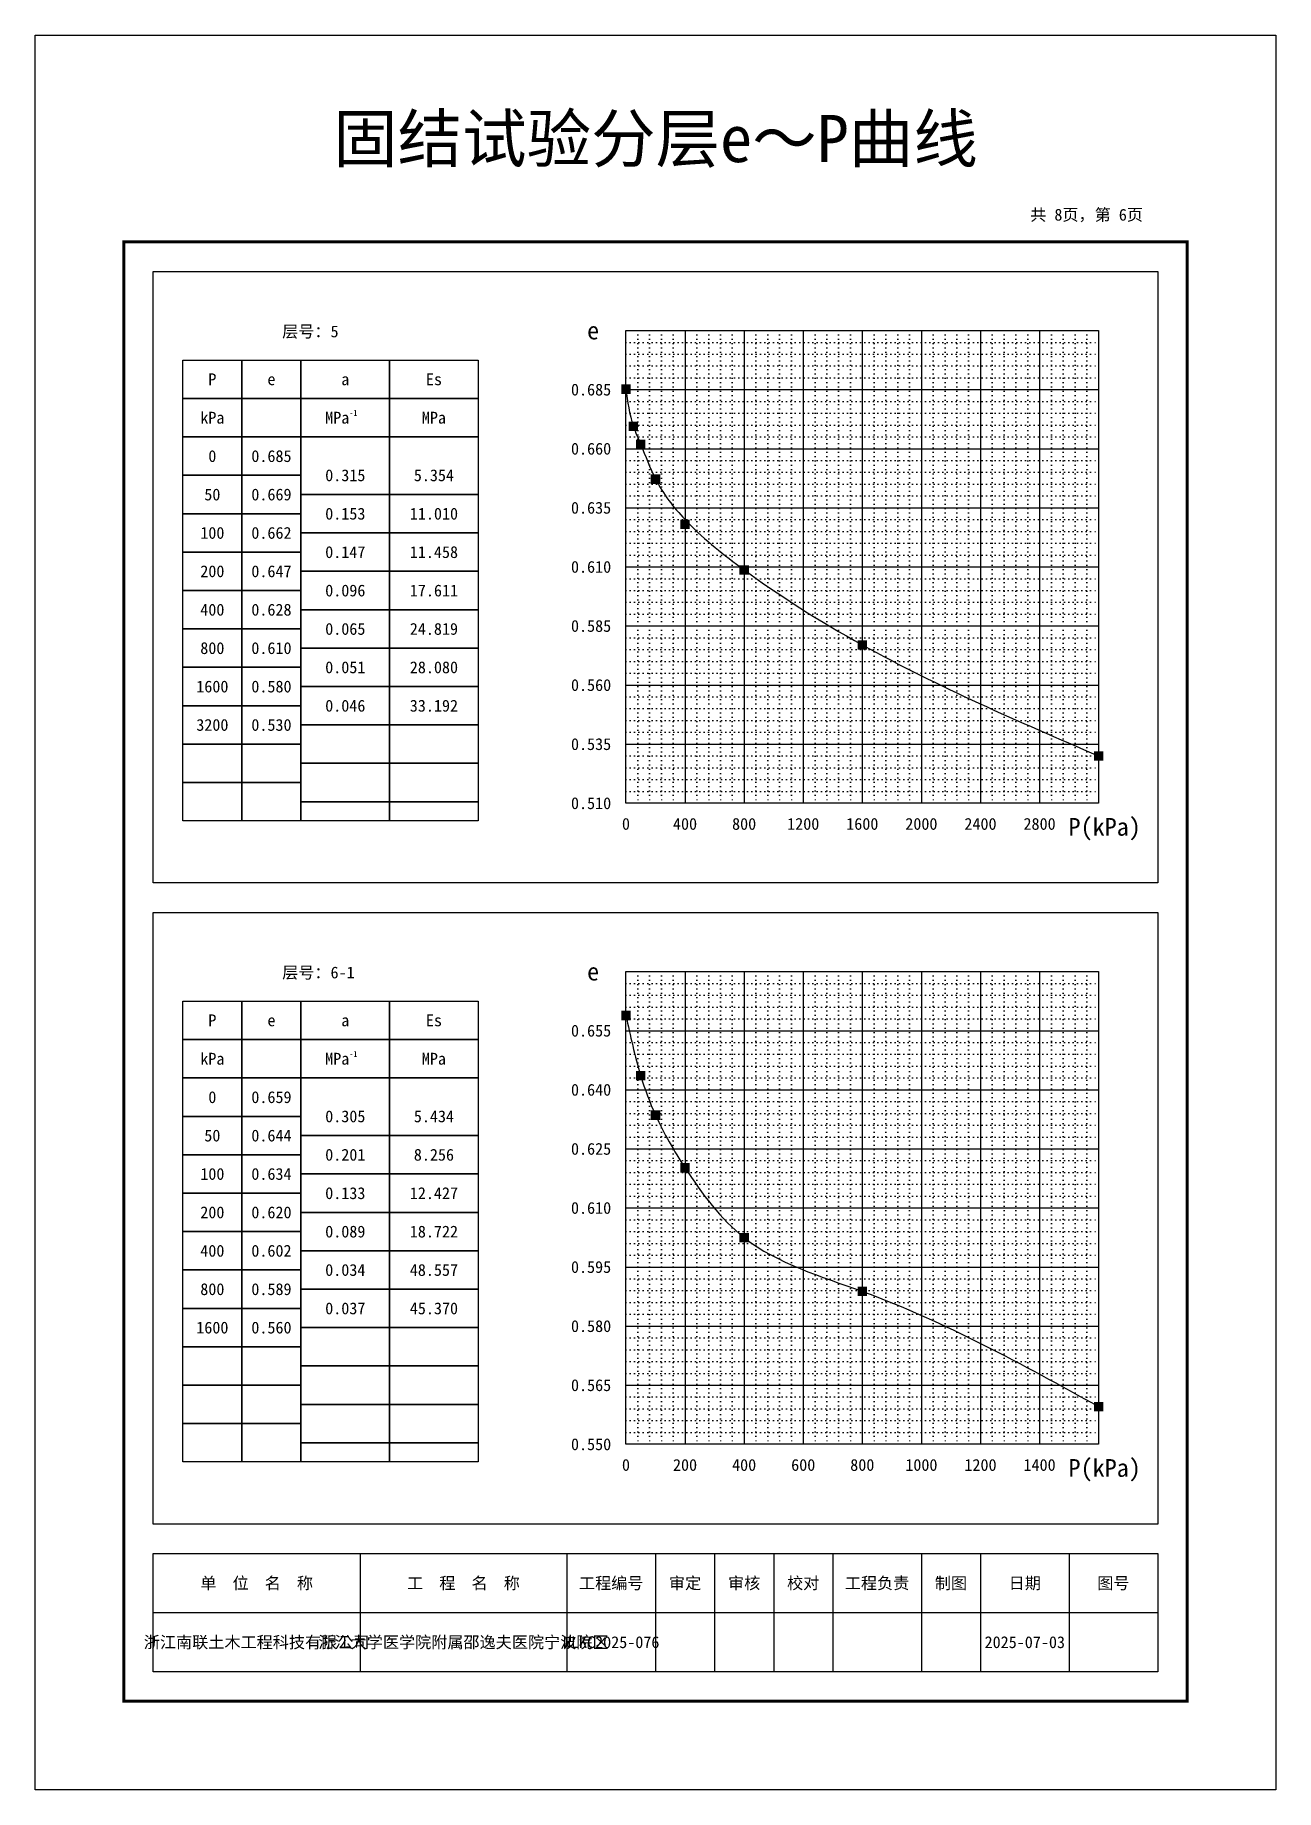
# Model space of a CAD drawing. Extents: x 0 to 1680, y 0 to 297.
# Drawn here: x 1050 to 1260, y 0 to 297 of the extents above; entities that cross this region are included whole.
import ezdxf
from ezdxf.enums import TextEntityAlignment as Align

# ---------------------------------------------------------------- set-up
doc = ezdxf.new("R2010")
doc.units = 0
doc.linetypes.add('DOT', pattern=[6.35, 0, -6.35])
doc.layers.get('0').update_dxf_attribs({"linetype": 'CONTINUOUS'})
doc.styles.add('XT', font='')
doc.styles.get('XT').set_extended_font_data('SimSun')

msp = doc.modelspace()

# ---------------------------------------------------------------- texts
at = {"style": 'XT'}
for s, height, p in [('固结试验分层e～P曲线', 8, (1155, 279.5)), ('P', 2, (1080, 238.75)), ('e', 2, (1090, 238.75)), ('a', 2, (1102.5, 238.75)), ('Es', 2, (1117.5, 238.75)), ('kPa', 2, (1080, 232.25)), ('MPa  ', 2, (1102.5, 232.25)), ('MPa', 2, (1117.5, 232.25)), ('0', 2, (1080, 225.75)), ('0.685', 2, (1090, 225.75)), ('0.315', 2, (1102.5, 222.5)), ('5.354', 2, (1117.5, 222.5)), ('50', 2, (1080, 219.25)), ('0.669', 2, (1090, 219.25)), ('0.153', 2, (1102.5, 216)), ('11.010', 2, (1117.5, 216)), ('100', 2, (1080, 212.75)), ('0.662', 2, (1090, 212.75)), ('0.147', 2, (1102.5, 209.5)), ('11.458', 2, (1117.5, 209.5)), ('200', 2, (1080, 206.25)), ('0.647', 2, (1090, 206.25)), ('0.096', 2, (1102.5, 203)), ('17.611', 2, (1117.5, 203)), ('400', 2, (1080, 199.75)), ('0.628', 2, (1090, 199.75)), ('0.065', 2, (1102.5, 196.5)), ('24.819', 2, (1117.5, 196.5)), ('800', 2, (1080, 193.25)), ('0.610', 2, (1090, 193.25)), ('0.051', 2, (1102.5, 190)), ('28.080', 2, (1117.5, 190)), ('1600', 2, (1080, 186.75)), ('0.580', 2, (1090, 186.75)), ('0.046', 2, (1102.5, 183.5)), ('33.192', 2, (1117.5, 183.5)), ('3200', 2, (1080, 180.25)), ('0.530', 2, (1090, 180.25)), ('P', 2, (1080, 130.25)), ('e', 2, (1090, 130.25)), ('a', 2, (1102.5, 130.25)), ('Es', 2, (1117.5, 130.25)), ('kPa', 2, (1080, 123.75)), ('MPa  ', 2, (1102.5, 123.75)), ('MPa', 2, (1117.5, 123.75)), ('0', 2, (1080, 117.25)), ('0.659', 2, (1090, 117.25)), ('0.305', 2, (1102.5, 114)), ('5.434', 2, (1117.5, 114)), ('50', 2, (1080, 110.75)), ('0.644', 2, (1090, 110.75)), ('0.201', 2, (1102.5, 107.5)), ('8.256', 2, (1117.5, 107.5)), ('100', 2, (1080, 104.25)), ('0.634', 2, (1090, 104.25)), ('0.133', 2, (1102.5, 101)), ('12.427', 2, (1117.5, 101)), ('200', 2, (1080, 97.75)), ('0.620', 2, (1090, 97.75)), ('0.089', 2, (1102.5, 94.5)), ('18.722', 2, (1117.5, 94.5)), ('400', 2, (1080, 91.25)), ('0.602', 2, (1090, 91.25)), ('0.034', 2, (1102.5, 88)), ('48.557', 2, (1117.5, 88)), ('800', 2, (1080, 84.75)), ('0.589', 2, (1090, 84.75)), ('0.037', 2, (1102.5, 81.5)), ('45.370', 2, (1117.5, 81.5)), ('1600', 2, (1080, 78.25)), ('0.560', 2, (1090, 78.25)), ('单  位  名  称', 2, (1087.5, 35)), ('工  程  名  称', 2, (1122.5, 35)), ('工程编号', 2, (1147.5, 35)), ('审定', 2, (1160, 35)), ('审核', 2, (1170, 35)), ('校对', 2, (1180, 35)), ('工程负责', 2, (1192.5, 35)), ('制图', 2, (1205, 35)), ('日期', 2, (1217.5, 35)), ('图号', 2, (1232.5, 35)), ('浙江南联土木工程科技有限公司', 2, (1087.5, 25)), ('浙江大学医学院附属邵逸夫医院宁波院区', 2, (1122.5, 25)), ('NLKC2025-076', 2, (1147.5, 25)), ('2025-07-03', 2, (1217.5, 25))]:
    msp.add_text(s, height=height, dxfattribs=at).set_placement(p, align=Align.MIDDLE_CENTER)
for s, p in [('共 8页，第 6页', (1237.5, 265)), ('层号：', (1100, 245.25)), ('层号：', (1100, 136.75))]:
    msp.add_text(s, height=2, dxfattribs=at).set_placement(p, align=Align.BOTTOM_RIGHT)
for s, height, p in [('5', 2, (1100, 245.25)), (' -1', 1, (1102.5, 232.25)), ('6-1', 2, (1100, 136.75)), (' -1', 1, (1102.5, 123.75))]:
    msp.add_text(s, height=height, dxfattribs=at).set_placement(p, align=Align.BOTTOM_LEFT)
for s, height, p in [(' e ', 3, (1147.5, 247)), ('0.685', 2, (1147.5, 237)), ('0.660', 2, (1147.5, 227)), ('0.635', 2, (1147.5, 217)), ('0.610', 2, (1147.5, 207)), ('0.585', 2, (1147.5, 197)), ('0.560', 2, (1147.5, 187)), ('0.535', 2, (1147.5, 177)), ('0.510', 2, (1147.5, 167)), (' e ', 3, (1147.5, 138.5)), ('0.655', 2, (1147.5, 128.5)), ('0.640', 2, (1147.5, 118.5)), ('0.625', 2, (1147.5, 108.5)), ('0.610', 2, (1147.5, 98.5)), ('0.595', 2, (1147.5, 88.5)), ('0.580', 2, (1147.5, 78.5)), ('0.565', 2, (1147.5, 68.5)), ('0.550', 2, (1147.5, 58.5))]:
    msp.add_text(s, height=height, dxfattribs=at).set_placement(p, align=Align.MIDDLE_RIGHT)
for s, height, p in [('0', 2, (1150, 164.5)), ('400', 2, (1160, 164.5)), ('800', 2, (1170, 164.5)), ('1200', 2, (1180, 164.5)), ('1600', 2, (1190, 164.5)), ('2000', 2, (1200, 164.5)), ('2400', 2, (1210, 164.5)), ('2800', 2, (1220, 164.5)), (' P(kPa)', 3, (1230, 164.5)), ('0', 2, (1150, 56)), ('200', 2, (1160, 56)), ('400', 2, (1170, 56)), ('600', 2, (1180, 56)), ('800', 2, (1190, 56)), ('1000', 2, (1200, 56)), ('1200', 2, (1210, 56)), ('1400', 2, (1220, 56)), (' P(kPa)', 3, (1230, 56))]:
    msp.add_text(s, height=height, dxfattribs=at).set_placement(p, align=Align.TOP_CENTER)

# ---------------------------------------------------------------- linework, layer by layer
at = {"color": 245, "linetype": 'Continuous'}
msp.add_lwpolyline([(1050, 297), (1260, 297), (1260, 0), (1050, 0)], close=True, dxfattribs=at)
at = {"linetype": 'Continuous', "const_width": 0.5}
msp.add_lwpolyline([(1065, 262), (1245, 262), (1245, 15), (1065, 15)], close=True, dxfattribs=at)
at = {"linetype": 'Continuous'}
for points in [[(1070, 257), (1240, 257), (1240, 153.5), (1070, 153.5)], [(1150, 247), (1230, 247), (1230, 167), (1150, 167)], [(1075, 242), (1125, 242), (1125, 164), (1075, 164)], [(1085, 242), (1085, 164)], [(1095, 242), (1095, 164)], [(1110, 242), (1110, 164)], [(1075, 235.5), (1125, 235.5)], [(1075, 229), (1125, 229)], [(1075, 222.5), (1095, 222.5)], [(1095, 219.25), (1125, 219.25)], [(1075, 216), (1095, 216)], [(1095, 212.75), (1125, 212.75)], [(1075, 209.5), (1095, 209.5)], [(1095, 206.25), (1125, 206.25)], [(1075, 203), (1095, 203)], [(1095, 199.75), (1125, 199.75)], [(1075, 196.5), (1095, 196.5)], [(1095, 193.25), (1125, 193.25)], [(1075, 190), (1095, 190)], [(1095, 186.75), (1125, 186.75)], [(1075, 183.5), (1095, 183.5)], [(1095, 180.25), (1125, 180.25)], [(1075, 177), (1095, 177)], [(1095, 173.75), (1125, 173.75)], [(1075, 170.5), (1095, 170.5)], [(1095, 167.25), (1125, 167.25)], [(1070, 148.5), (1240, 148.5), (1240, 45), (1070, 45)], [(1150, 138.5), (1230, 138.5), (1230, 58.5), (1150, 58.5)], [(1075, 133.5), (1125, 133.5), (1125, 55.5), (1075, 55.5)], [(1085, 133.5), (1085, 55.5)], [(1095, 133.5), (1095, 55.5)], [(1110, 133.5), (1110, 55.5)], [(1075, 127), (1125, 127)], [(1075, 120.5), (1125, 120.5)], [(1075, 114), (1095, 114)], [(1095, 110.75), (1125, 110.75)], [(1075, 107.5), (1095, 107.5)], [(1095, 104.25), (1125, 104.25)], [(1075, 101), (1095, 101)], [(1095, 97.75), (1125, 97.75)], [(1075, 94.5), (1095, 94.5)], [(1095, 91.25), (1125, 91.25)], [(1075, 88), (1095, 88)], [(1095, 84.75), (1125, 84.75)], [(1075, 81.5), (1095, 81.5)], [(1095, 78.25), (1125, 78.25)], [(1075, 75), (1095, 75)], [(1095, 71.75), (1125, 71.75)], [(1075, 68.5), (1095, 68.5)], [(1095, 65.25), (1125, 65.25)], [(1075, 62), (1095, 62)], [(1095, 58.75), (1125, 58.75)], [(1070, 40), (1240, 40), (1240, 20), (1070, 20)]]:
    msp.add_lwpolyline(points, close=True, dxfattribs=at)
at = {"color": 79, "linetype": 'DOT', "ltscale": 0.1}
for points in [[(1152, 247), (1152, 167)], [(1154, 247), (1154, 167)], [(1156, 247), (1156, 167)], [(1158, 247), (1158, 167)], [(1162, 247), (1162, 167)], [(1164, 247), (1164, 167)], [(1166, 247), (1166, 167)], [(1168, 247), (1168, 167)], [(1172, 247), (1172, 167)], [(1174, 247), (1174, 167)], [(1176, 247), (1176, 167)], [(1178, 247), (1178, 167)], [(1182, 247), (1182, 167)], [(1184, 247), (1184, 167)], [(1186, 247), (1186, 167)], [(1188, 247), (1188, 167)], [(1192, 247), (1192, 167)], [(1194, 247), (1194, 167)], [(1196, 247), (1196, 167)], [(1198, 247), (1198, 167)], [(1202, 247), (1202, 167)], [(1204, 247), (1204, 167)], [(1206, 247), (1206, 167)], [(1208, 247), (1208, 167)], [(1212, 247), (1212, 167)], [(1214, 247), (1214, 167)], [(1216, 247), (1216, 167)], [(1218, 247), (1218, 167)], [(1222, 247), (1222, 167)], [(1224, 247), (1224, 167)], [(1226, 247), (1226, 167)], [(1228, 247), (1228, 167)], [(1150, 245), (1230, 245)], [(1150, 243), (1230, 243)], [(1150, 241), (1230, 241)], [(1150, 239), (1230, 239)], [(1150, 235), (1230, 235)], [(1150, 233), (1230, 233)], [(1150, 231), (1230, 231)], [(1150, 229), (1230, 229)], [(1150, 225), (1230, 225)], [(1150, 223), (1230, 223)], [(1150, 221), (1230, 221)], [(1150, 219), (1230, 219)], [(1150, 215), (1230, 215)], [(1150, 213), (1230, 213)], [(1150, 211), (1230, 211)], [(1150, 209), (1230, 209)], [(1150, 205), (1230, 205)], [(1150, 203), (1230, 203)], [(1150, 201), (1230, 201)], [(1150, 199), (1230, 199)], [(1150, 195), (1230, 195)], [(1150, 193), (1230, 193)], [(1150, 191), (1230, 191)], [(1150, 189), (1230, 189)], [(1150, 185), (1230, 185)], [(1150, 183), (1230, 183)], [(1150, 181), (1230, 181)], [(1150, 179), (1230, 179)], [(1150, 175), (1230, 175)], [(1150, 173), (1230, 173)], [(1150, 171), (1230, 171)], [(1150, 169), (1230, 169)], [(1152, 138.5), (1152, 58.5)], [(1154, 138.5), (1154, 58.5)], [(1156, 138.5), (1156, 58.5)], [(1158, 138.5), (1158, 58.5)], [(1162, 138.5), (1162, 58.5)], [(1164, 138.5), (1164, 58.5)], [(1166, 138.5), (1166, 58.5)], [(1168, 138.5), (1168, 58.5)], [(1172, 138.5), (1172, 58.5)], [(1174, 138.5), (1174, 58.5)], [(1176, 138.5), (1176, 58.5)], [(1178, 138.5), (1178, 58.5)], [(1182, 138.5), (1182, 58.5)], [(1184, 138.5), (1184, 58.5)], [(1186, 138.5), (1186, 58.5)], [(1188, 138.5), (1188, 58.5)], [(1192, 138.5), (1192, 58.5)], [(1194, 138.5), (1194, 58.5)], [(1196, 138.5), (1196, 58.5)], [(1198, 138.5), (1198, 58.5)], [(1202, 138.5), (1202, 58.5)], [(1204, 138.5), (1204, 58.5)], [(1206, 138.5), (1206, 58.5)], [(1208, 138.5), (1208, 58.5)], [(1212, 138.5), (1212, 58.5)], [(1214, 138.5), (1214, 58.5)], [(1216, 138.5), (1216, 58.5)], [(1218, 138.5), (1218, 58.5)], [(1222, 138.5), (1222, 58.5)], [(1224, 138.5), (1224, 58.5)], [(1226, 138.5), (1226, 58.5)], [(1228, 138.5), (1228, 58.5)], [(1150, 136.5), (1230, 136.5)], [(1150, 134.5), (1230, 134.5)], [(1150, 132.5), (1230, 132.5)], [(1150, 130.5), (1230, 130.5)], [(1150, 126.5), (1230, 126.5)], [(1150, 124.5), (1230, 124.5)], [(1150, 122.5), (1230, 122.5)], [(1150, 120.5), (1230, 120.5)], [(1150, 116.5), (1230, 116.5)], [(1150, 114.5), (1230, 114.5)], [(1150, 112.5), (1230, 112.5)], [(1150, 110.5), (1230, 110.5)], [(1150, 106.5), (1230, 106.5)], [(1150, 104.5), (1230, 104.5)], [(1150, 102.5), (1230, 102.5)], [(1150, 100.5), (1230, 100.5)], [(1150, 96.5), (1230, 96.5)], [(1150, 94.5), (1230, 94.5)], [(1150, 92.5), (1230, 92.5)], [(1150, 90.5), (1230, 90.5)], [(1150, 86.5), (1230, 86.5)], [(1150, 84.5), (1230, 84.5)], [(1150, 82.5), (1230, 82.5)], [(1150, 80.5), (1230, 80.5)], [(1150, 76.5), (1230, 76.5)], [(1150, 74.5), (1230, 74.5)], [(1150, 72.5), (1230, 72.5)], [(1150, 70.5), (1230, 70.5)], [(1150, 66.5), (1230, 66.5)], [(1150, 64.5), (1230, 64.5)], [(1150, 62.5), (1230, 62.5)], [(1150, 60.5), (1230, 60.5)]]:
    msp.add_lwpolyline(points, dxfattribs=at)
at = {"linetype": 'Continuous'}
for points in [[(1160, 247), (1160, 167)], [(1170, 247), (1170, 167)], [(1180, 247), (1180, 167)], [(1190, 247), (1190, 167)], [(1200, 247), (1200, 167)], [(1210, 247), (1210, 167)], [(1220, 247), (1220, 167)], [(1150, 237), (1230, 237)], [(1150, 227), (1230, 227)], [(1150, 217), (1230, 217)], [(1150, 207), (1230, 207)], [(1150, 197), (1230, 197)], [(1150, 187), (1230, 187)], [(1150, 177), (1230, 177)], [(1160, 138.5), (1160, 58.5)], [(1170, 138.5), (1170, 58.5)], [(1180, 138.5), (1180, 58.5)], [(1190, 138.5), (1190, 58.5)], [(1200, 138.5), (1200, 58.5)], [(1210, 138.5), (1210, 58.5)], [(1220, 138.5), (1220, 58.5)], [(1150, 128.5), (1230, 128.5)], [(1150, 118.5), (1230, 118.5)], [(1150, 108.5), (1230, 108.5)], [(1150, 98.5), (1230, 98.5)], [(1150, 88.5), (1230, 88.5)], [(1150, 78.5), (1230, 78.5)], [(1150, 68.5), (1230, 68.5)], [(1105, 40), (1105, 20)], [(1140, 40), (1140, 20)], [(1155, 40), (1155, 20)], [(1165, 40), (1165, 20)], [(1175, 40), (1175, 20)], [(1185, 40), (1185, 20)], [(1200, 40), (1200, 20)], [(1210, 40), (1210, 20)], [(1225, 40), (1225, 20)], [(1240, 40), (1240, 20)], [(1070, 30), (1240, 30)]]:
    msp.add_lwpolyline(points, dxfattribs=at)
at = {"color": 1, "linetype": 'Continuous', "const_width": 1.6}
for points in [[(1149.2, 237.08), (1150.8, 237.08)], [(1150.45, 230.79), (1152.05, 230.79)], [(1151.7, 227.73), (1153.3, 227.73)], [(1154.2, 221.84), (1155.8, 221.84)], [(1159.2, 214.19), (1160.8, 214.19)], [(1169.2, 206.47), (1170.8, 206.47)], [(1189.2, 193.76), (1190.8, 193.76)], [(1229.2, 175), (1230.8, 175)], [(1149.2, 131.06), (1150.8, 131.06)], [(1151.7, 120.89), (1153.3, 120.89)], [(1154.2, 114.19), (1155.8, 114.19)], [(1159.2, 105.29), (1160.8, 105.29)], [(1169.2, 93.48), (1170.8, 93.48)], [(1189.2, 84.37), (1190.8, 84.37)], [(1229.2, 64.87), (1230.8, 64.87)]]:
    msp.add_lwpolyline(points, dxfattribs=at)
at = {"color": 1, "linetype": 'Continuous'}
for points in [[(1150, 237.08), (1151.25, 230.79), (1152.5, 227.73), (1155, 221.84), (1160, 215), (1169.32, 207), (1190, 193.81), (1230, 175)], [(1150, 131.06), (1152.5, 120.89), (1155, 114.19), (1160, 105.29), (1170, 93.48), (1190, 84.37), (1230, 64.87)]]:
    msp.add_spline(points, degree=3, dxfattribs=at).dxf.unprotected_set("ltscale", 0)

msp.set_redraw_order([(e.dxf.handle, doc.entitydb.next_handle()) for e in msp.query("TEXT MTEXT ATTDEF DIMENSION ARC_DIMENSION")])  # texts and dimensions are drawn at this point

doc.saveas('drawing.dxf')
